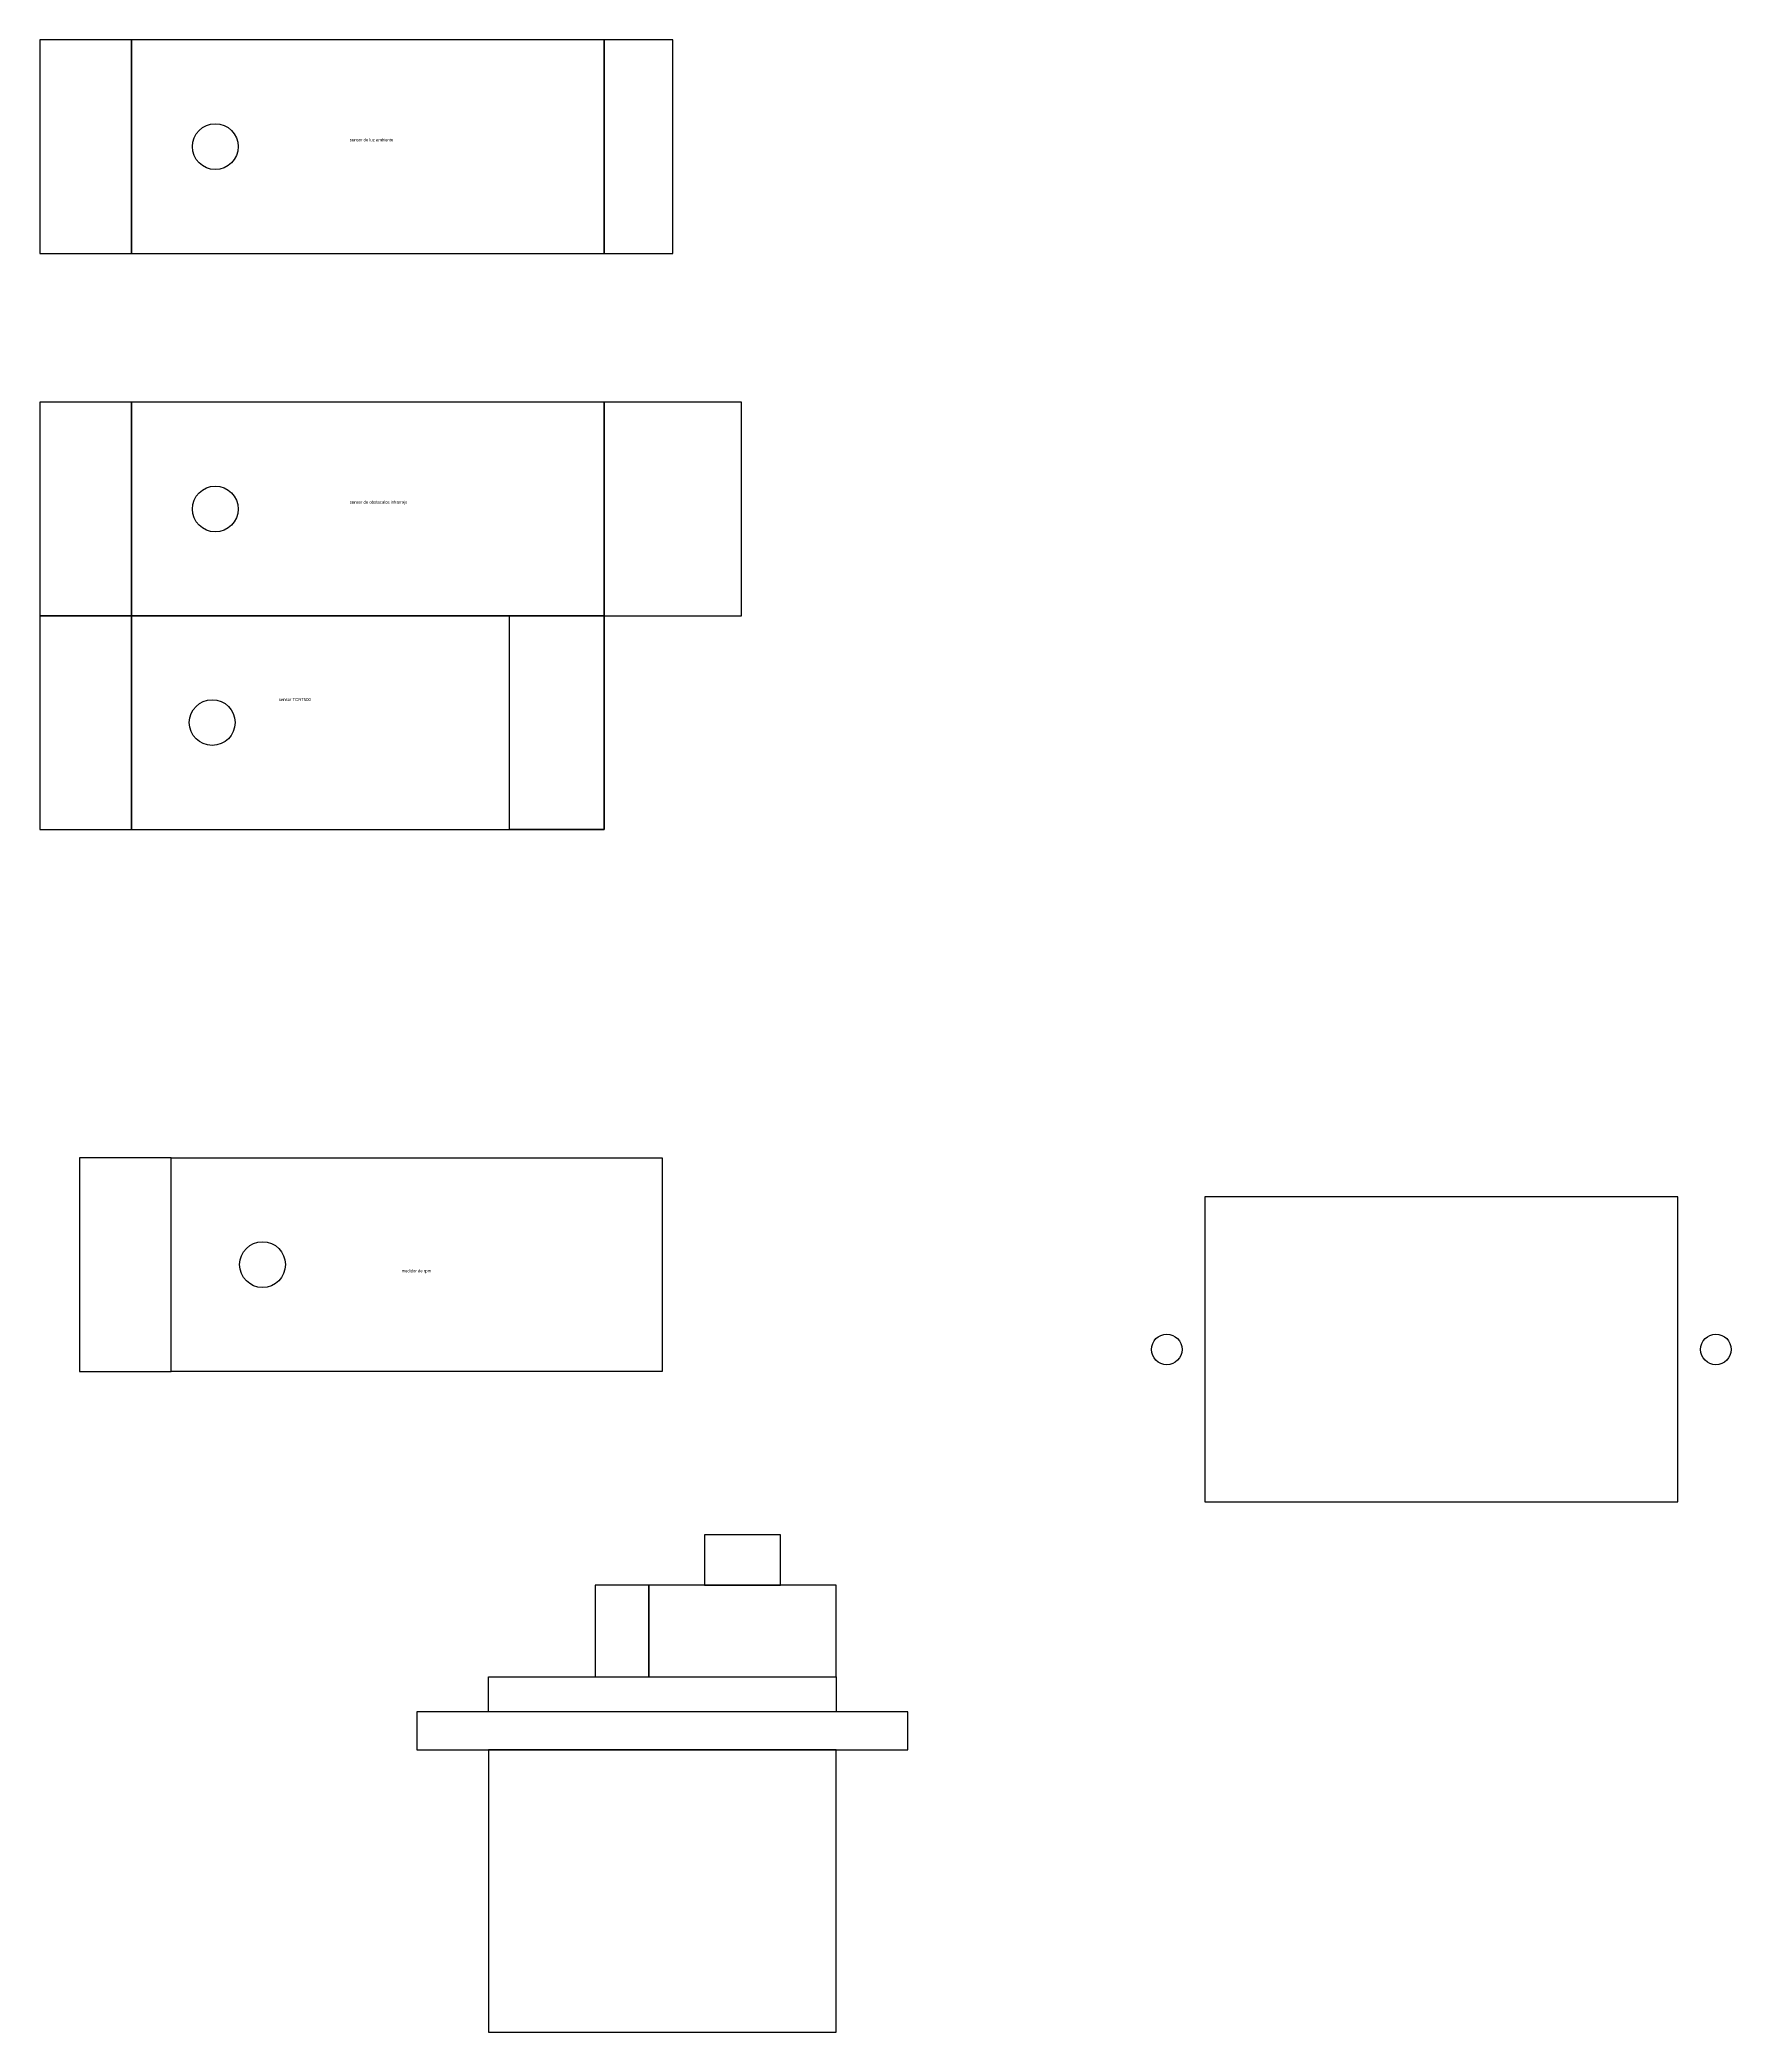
# Model space of a CAD drawing. Header units: millimetres. Extents: x -200 to 601, y -600 to 223.
# Drawn here: x 391.4 to 502.3, y 92.7 to 223.3 of the extents above; entities that cross this region are included whole.
import ezdxf

# ---------------------------------------------------------------- set-up
doc = ezdxf.new("R2010")
doc.units = ezdxf.units.MM
doc.header["$MEASUREMENT"] = 0

msp = doc.modelspace()

# ---------------------------------------------------------------- linework, layer by layer
for points in [[(391.40009, 209.34391), (397.40009, 209.34391), (397.40009, 223.34391), (391.40009, 223.34391), (391.40009, 209.34391)], [(397.40009, 223.34391), (397.40009, 209.34391), (428.40009, 209.34391), (428.40009, 223.34391), (397.40009, 223.34391)], [(428.40009, 209.34391), (432.90009, 209.34391), (432.90009, 223.34391), (428.40009, 223.34391), (428.40009, 209.34391)], [(391.40009, 185.5877), (397.40009, 185.5877), (397.40009, 199.5877), (391.40009, 199.5877), (391.40009, 185.5877)], [(397.40009, 199.5877), (397.40009, 185.5877), (428.40009, 185.5877), (428.40009, 199.5877), (397.40009, 199.5877)], [(428.40009, 185.5877), (437.40009, 185.5877), (437.40009, 199.5877), (428.40009, 199.5877), (428.40009, 185.5877)], [(391.40009, 171.5877), (397.40009, 171.5877), (397.40009, 185.5877), (391.40009, 185.5877), (391.40009, 171.5877)], [(397.40009, 185.5877), (397.40009, 171.5877), (428.40009, 171.5877), (428.40009, 185.5877), (397.40009, 185.5877)], [(428.40009, 171.5877), (422.20009, 171.5877), (422.20009, 185.5877), (428.40009, 185.5877), (428.40009, 171.5877)], [(393.99976, 136.05375), (399.99976, 136.05375), (399.99976, 150.05375), (393.99976, 150.05375), (393.99976, 136.05375)], [(399.99976, 143.05375), (399.99976, 150.05375), (432.19976, 150.05375), (432.19976, 136.05375), (399.99976, 136.05375), (399.99976, 143.05375)], [(467.77822, 147.49162), (467.77822, 127.49162), (498.77822, 127.49162), (498.77822, 147.49162), (467.77822, 147.49162)], [(437.46419, 122.03586), (439.96419, 122.03586), (439.96419, 125.33586), (434.96419, 125.33586), (434.96419, 122.03586), (437.46419, 122.03586)], [(443.61419, 116.03586), (443.61419, 122.03586), (431.31419, 122.03586), (431.31419, 116.03586), (443.61419, 116.03586)], [(420.81419, 113.73586), (420.81419, 116.03586), (443.61419, 116.03586), (443.61419, 113.73586), (420.81419, 113.73586)], [(416.11419, 111.23586), (448.31419, 111.23586), (448.31419, 113.73586), (416.11419, 113.73586), (416.11419, 111.23586)], [(420.81419, 92.73586), (443.61419, 92.73586), (443.61419, 111.23586), (420.81419, 111.23586), (420.81419, 92.73586)]]:
    msp.add_lwpolyline(points)
msp.add_lwpolyline([(431.31419, 122.03586), (427.81419, 122.03586), (427.81419, 116.03586), (431.31419, 116.03586)], close=True)
for centre, radius in [((402.90009, 216.34391), 1.5), ((402.90009, 192.5877), 1.5), ((402.70009, 178.5877), 1.5), ((465.27822, 137.49162), 1), ((501.27822, 137.49162), 1)]:
    msp.add_circle(centre, radius)
at = {"color": 6}
msp.add_circle((405.99976, 143.05375), 1.5, dxfattribs=at)

# ---------------------------------------------------------------- texts
at = {"char_height": 0.2, "attachment_point": 1}
for s, width, insert in [('\\pxt10;sensor de luz ambiente', 12.6907896, (411.71539, 216.89354)), ('sensor de obstaculos infrarrojo', 12.6907896, (411.71539, 193.13733)), ('sensor TCRT500', 11.661801, (407.06212, 180.19689)), ('medidor de rpm', 12.6519531, (415.11282, 142.74639))]:
    msp.add_mtext_dynamic_manual_height_columns(s, width=width, gutter_width=1, heights=[0], dxfattribs=dict(at, insert=insert))

doc.saveas('drawing.dxf')
